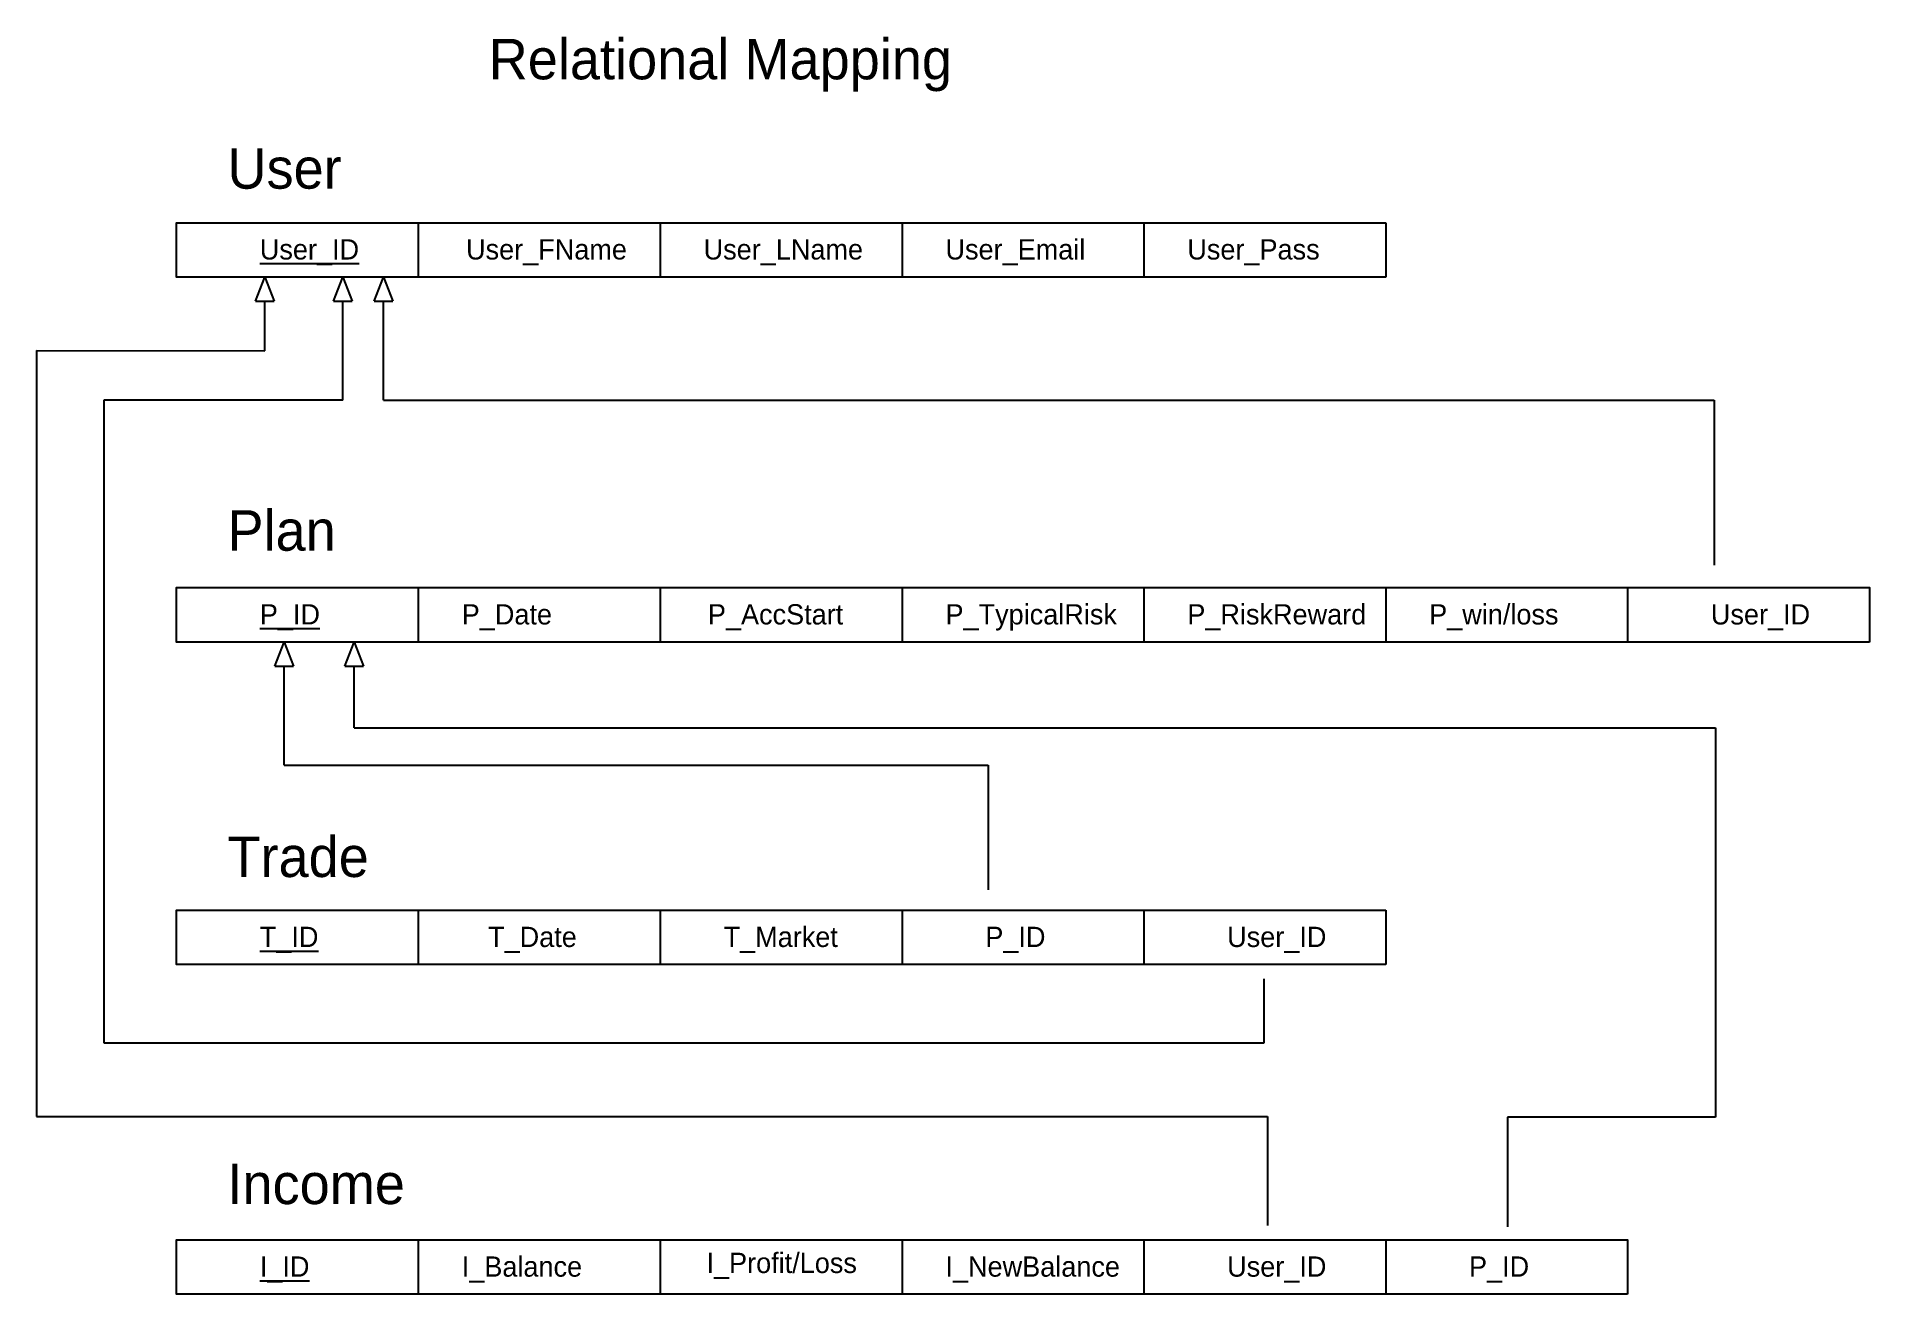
# Model space of a CAD drawing. Header units: inches. Extents: x -25140 to 50252, y 4601 to 15867.
# Drawn here: x -9801 to -5998, y 7917 to 10525 of the extents above; entities that cross this region are included whole.
import ezdxf

# ---------------------------------------------------------------- set-up
doc = ezdxf.new("R2010")
doc.units = ezdxf.units.IN
doc.header["$MEASUREMENT"] = 0
for name, color, linetype in [('Inner Lines', 251, 'Continuous'), ('lines', 100, 'Continuous'), ('Text', 7, 'Continuous')]:
    doc.layers.add(name, color=color, linetype=linetype)

msp = doc.modelspace()

# ---------------------------------------------------------------- texts
at = {"layer": 'Text', "color": 1, "char_height": 84, "width": 1082.526, "attachment_point": 1}
for s, insert in [('{\\fTw Cen MT|b0|i0|c0|p34;\\C2;Relational Mapping}', (-8863.1, 10520.6)), ('{\\fTw Cen MT|b0|i0|c0|p34;\\C4;User}', (-9405.3, 10293.8)), ('{\\fTw Cen MT|b0|i0|c0|p34;\\C4;Plan}', (-9405.3, 9542.9)), ('{\\fTw Cen MT|b0|i0|c0|p34;\\C4;Trade}', (-9405.3, 8866.1)), ('{\\fTw Cen MT|b0|i0|c0|p34;\\C4;Income}', (-9405.3, 8187.6))]:
    msp.add_mtext(s, dxfattribs=dict(at, insert=insert))
at = {"layer": 'Text', "char_height": 42, "width": 313.738, "attachment_point": 1}
for s, insert in [('{\\fTw Cen MT|b0|i0|c0|p34;\\L\\C1;User_ID}', (-9338.1, 10104.9)), ('{\\fTw Cen MT|b0|i0|c0|p34;\\C7;User_FName}', (-8910.1, 10104.9)), ('{\\fTw Cen MT|b0|i0|c0|p34;\\C7;User_LName}', (-8417.1, 10104.9)), ('{\\fTw Cen MT|b0|i0|c0|p34;\\C7;User_Email}', (-7915.1, 10104.9)), ('{\\fTw Cen MT|b0|i0|c0|p34;\\C7;User_Pass}', (-7413.2, 10104.9)), ('{\\fTw Cen MT|b0|i0|c0|p34;\\L\\C1;P_ID}', (-9338.1, 9347.9)), ('{\\fTw Cen MT|b0|i0|c0|p34;\\C7;P_Date}', (-8919, 9347.9)), ('{\\fTw Cen MT|b0|i0|c0|p34;\\C7;P_AccStart}', (-8408.2, 9347.9)), ('{\\fTw Cen MT|b0|i0|c0|p34;\\C7;P_TypicalRisk}', (-7915.1, 9347.9)), ('{\\fTw Cen MT|b0|i0|c0|p34;\\C7;P_RiskReward}', (-7413.2, 9347.9)), ('{\\fTw Cen MT|b0|i0|c0|p34;\\C7;P_win/loss}', (-6911.3, 9347.9)), ('{\\fTw Cen MT|b0|i0|c0|p34;\\C40;User_ID}', (-6326.6, 9347.9)), ('{\\fTw Cen MT|b0|i0|c0|p34;\\L\\C1;T_ID}', (-9338.1, 8678.9)), ('{\\fTw Cen MT|b0|i0|c0|p34;\\C7;T_Date}', (-8864.4, 8678.9)), ('{\\fTw Cen MT|b0|i0|c0|p34;\\C7;T_Market}', (-8375.6, 8678.9)), ('{\\fTw Cen MT|b0|i0|c0|p34;\\C40;P_ID}', (-7832.4, 8678.9)), ('{\\fTw Cen MT|b0|i0|c0|p34;\\C40;User_ID}', (-7330.5, 8678.9)), ('{\\fTw Cen MT|b0|i0|c0|p34;\\L\\C1;I_ID}', (-9338.1, 7995.1)), ('{\\fTw Cen MT|b0|i0|c0|p34;\\C7;I_Balance}', (-8919, 7995.1)), ('{\\fTw Cen MT|b0|i0|c0|p34;\\C7;I_Profit/Loss}', (-8411.1, 8002.7)), ('{\\fTw Cen MT|b0|i0|c0|p34;\\C7;I_NewBalance}', (-7915.1, 7995.1)), ('{\\fTw Cen MT|b0|i0|c0|p34;\\C40;User_ID}', (-7330.5, 7995.1)), ('{\\fTw Cen MT|b0|i0|c0|p34;\\C40;P_ID}', (-6828.6, 7995.1))]:
    msp.add_mtext(s, dxfattribs=dict(at, insert=insert))

# ---------------------------------------------------------------- linework, layer by layer
at = {"layer": 'Inner Lines'}
for p, q in [((-9009.2, 10139.3), (-9009.2, 10026.3)), ((-8507.3, 10139.3), (-8507.3, 10026.3)), ((-8005.3, 10139.3), (-8005.3, 10026.3)), ((-7503.4, 10139.3), (-7503.4, 10026.3)), ((-7001.5, 10139.3), (-7001.5, 10026.3)), ((-9009.2, 9382.3), (-9009.2, 9269.3)), ((-8507.3, 9382.3), (-8507.3, 9269.3)), ((-8005.3, 9382.3), (-8005.3, 9269.3)), ((-7503.4, 9382.3), (-7503.4, 9269.3)), ((-7001.5, 9382.3), (-7001.5, 9269.3)), ((-6499.6, 9382.3), (-6499.6, 9269.3)), ((-9009.2, 8713.3), (-9009.2, 8600.3)), ((-8507.3, 8713.3), (-8507.3, 8600.3)), ((-8005.3, 8713.3), (-8005.3, 8600.3)), ((-7503.4, 8713.3), (-7503.4, 8600.3)), ((-7001.5, 8713.3), (-7001.5, 8600.3)), ((-9009.2, 8029.5), (-9009.2, 7916.5)), ((-8507.3, 8029.5), (-8507.3, 7916.5)), ((-8005.3, 8029.5), (-8005.3, 7916.5)), ((-7503.4, 8029.5), (-7503.4, 7916.5)), ((-7503.4, 8029.5), (-7503.4, 7916.5)), ((-7001.5, 8029.5), (-7001.5, 7916.5))]:
    msp.add_line(p, q, dxfattribs=at)
for points in [[(-7001.5, 10026.3), (-9511.1, 10026.3), (-9511.1, 10139.3), (-7001.5, 10139.3)], [(-5997.7, 9269.3), (-9511.1, 9269.3), (-9511.1, 9382.3), (-5997.7, 9382.3), (-5997.7, 9269.3)], [(-7001.5, 8600.3), (-9511.1, 8600.3), (-9511.1, 8713.3), (-7001.5, 8713.3)], [(-7503.4, 7916.5), (-9511.1, 7916.5), (-9511.1, 8029.5), (-7503.4, 8029.5)], [(-7503.4, 8029.5), (-6499.6, 8029.5), (-6499.6, 7916.5)], [(-6499.6, 7916.5), (-7503.4, 7916.5)]]:
    msp.add_lwpolyline(points, dxfattribs=at)
at = {"layer": 'lines', "color": 3}
for p, q in [((-9347, 9976.5), (-9327.7, 10026.3)), ((-9327.7, 10026.3), (-9308.5, 9976.5)), ((-9185.1, 9976.5), (-9165.8, 10026.3)), ((-9165.8, 10026.3), (-9146.5, 9976.5)), ((-9100.6, 9976.5), (-9081.3, 10026.3)), ((-9081.3, 10026.3), (-9062, 9976.5)), ((-9347, 9976.5), (-9308.5, 9976.5)), ((-9327.7, 9873.8), (-9327.7, 9976.5)), ((-9185.1, 9976.5), (-9146.5, 9976.5)), ((-9165.8, 9771.1), (-9165.8, 9976.5)), ((-9100.6, 9976.5), (-9062, 9976.5)), ((-9081.3, 9771.1), (-9081.3, 9976.5)), ((-9801.3, 9873.9), (-9327.7, 9873.8)), ((-9307.1, 9219.5), (-9287.8, 9269.3)), ((-9287.8, 9269.3), (-9268.5, 9219.5)), ((-9161.5, 9219.5), (-9142.2, 9269.3)), ((-9142.2, 9269.3), (-9122.9, 9219.5)), ((-9307.1, 9219.5), (-9268.5, 9219.5)), ((-9287.8, 9014.1), (-9287.8, 9219.5)), ((-9161.5, 9219.5), (-9122.9, 9219.5)), ((-9142.2, 9091.4), (-9142.2, 9219.5))]:
    msp.add_line(p, q, dxfattribs=at)
at = {"layer": 'lines'}
for p, q in [((-9801.3, 9873.9), (-9801.3, 8285.1)), ((-9165.8, 9771.1), (-9661.9, 9771.1)), ((-9661.9, 9771.1), (-9661.9, 8437.8)), ((-9081.3, 9771.1), (-6319.6, 9771.1)), ((-6319.6, 9771.1), (-6319.6, 9428.7)), ((-9142.2, 9091.4), (-6316.9, 9091.4)), ((-6316.9, 9091.4), (-6316.9, 8284.2)), ((-9287.8, 9014.1), (-7826.2, 9014.1)), ((-7826.2, 9014.1), (-7826.2, 8755.4)), ((-7253.9, 8437.8), (-7253.9, 8571.1)), ((-9661.9, 8437.8), (-7253.9, 8437.8)), ((-9801.3, 8285.1), (-7246.9, 8285.1)), ((-7246.9, 8285.1), (-7246.9, 8059.3)), ((-6316.9, 8284.2), (-6748.9, 8284.2)), ((-6748.9, 8284.2), (-6748.9, 8056.8))]:
    msp.add_line(p, q, dxfattribs=at)

msp.set_redraw_order([(e.dxf.handle, doc.entitydb.next_handle()) for e in msp.query("TEXT MTEXT ATTDEF DIMENSION ARC_DIMENSION")])  # texts and dimensions are drawn at this point

doc.saveas('drawing.dxf')
